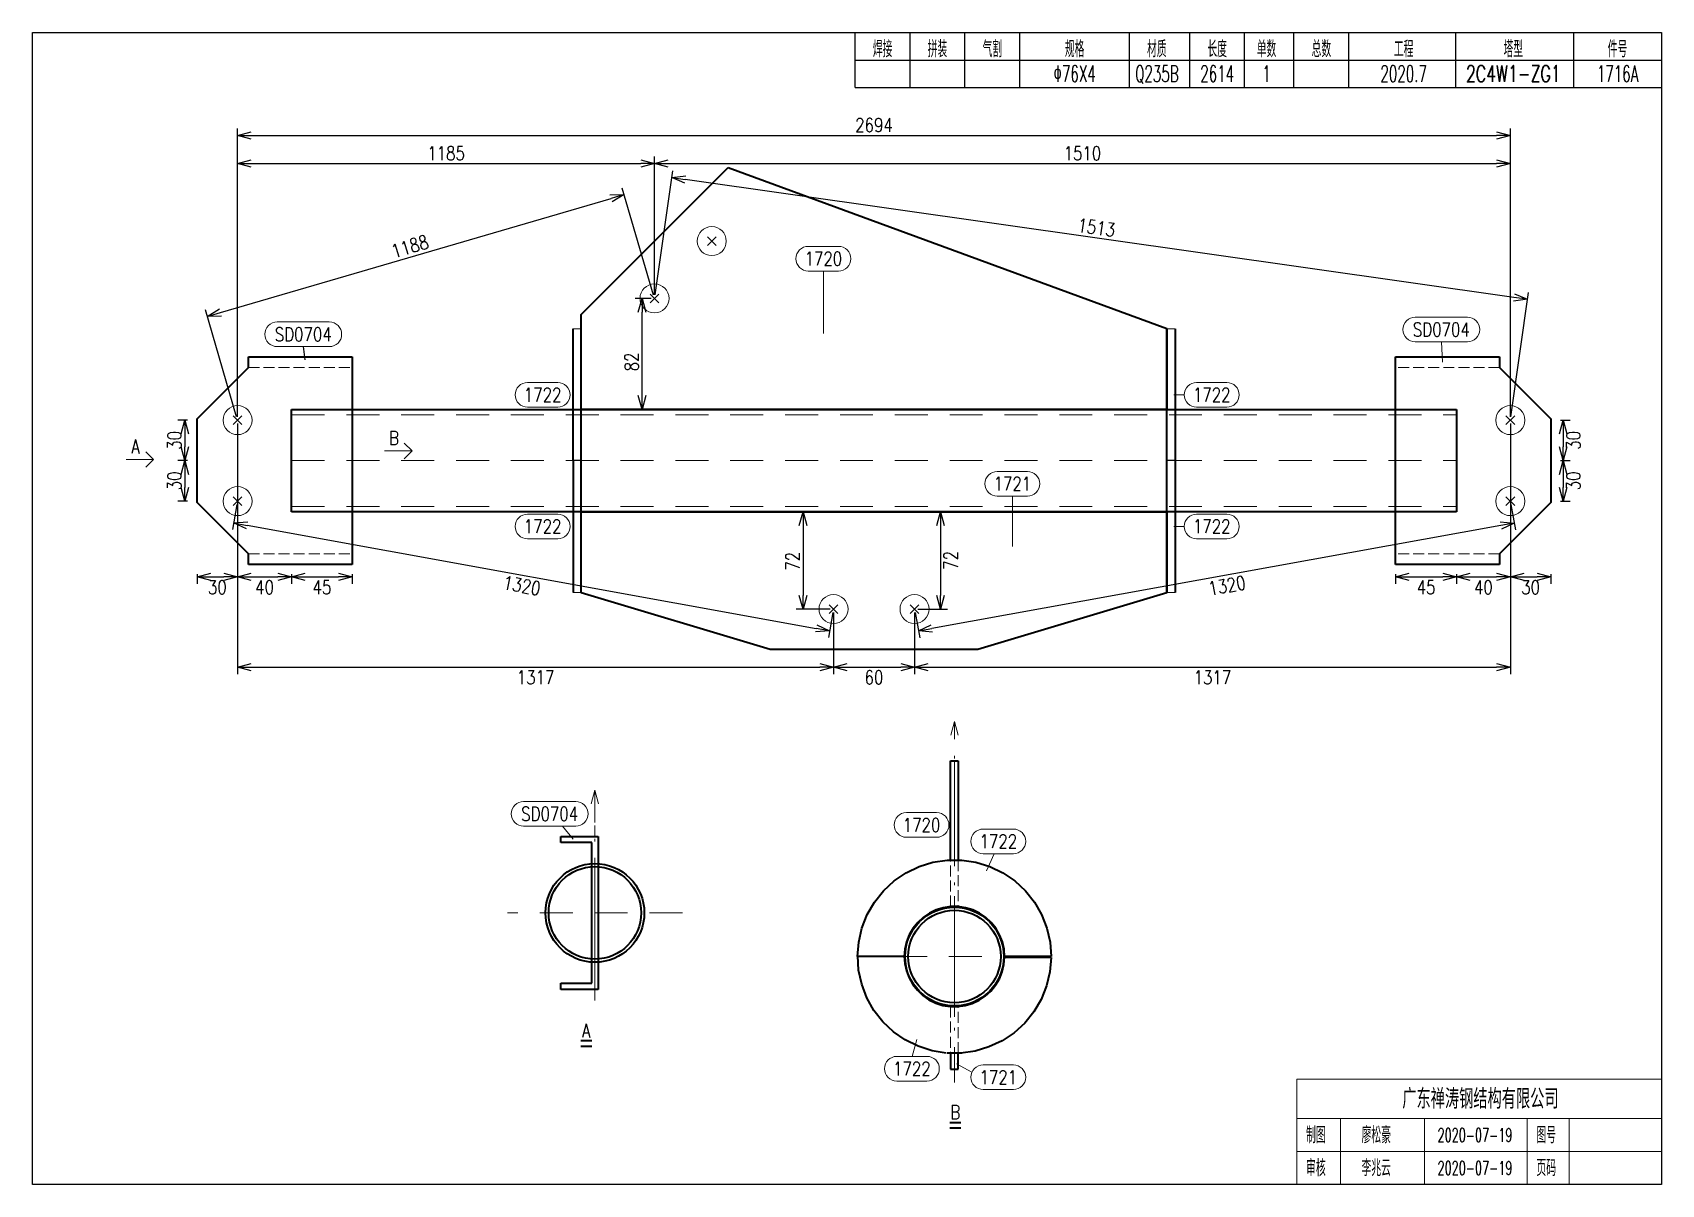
# Model space of a CAD drawing. Extents: x 154981 to 165753, y -86801 to -82885.
# Drawn here: x 159560.1 to 159857.1, y -83946.7 to -83736.7 of the extents above; entities that cross this region are included whole.
import ezdxf
from ezdxf.enums import TextEntityAlignment as Align

# ---------------------------------------------------------------- set-up
doc = ezdxf.new("R2010")
doc.units = 0
doc.header["$MEASUREMENT"] = 0
for name, pattern in [('虚线', [2.75, 2, -0.75]), ('长一点画线', [16.5, 10, -3, 0.5, -3]), ('长虚线', [10, 6, -4])]:
    doc.linetypes.add(name, pattern=pattern)
doc.layers.get('0').update_dxf_attribs({"linetype": 'CONTINUOUS', "lineweight": 25})
doc.layers.get('Defpoints').update_dxf_attribs({"linetype": 'CONTINUOUS'})
doc.layers.add('4', color=7, linetype='CONTINUOUS', lineweight=25)
doc.layers.add('5', color=7, linetype='CONTINUOUS', lineweight=25)
doc.styles.add('DimFont', font='simplex.shx', dxfattribs={"width": 0.8, "bigfont": 'gbhzfs.shx'})
doc.styles.get("Standard").update_dxf_attribs({"font": 'simplex.shx', "width": 0.7, "height": 3, "bigfont": 'gbhzfs.shx'})
doc.dimstyles.new('DHDxfDimStyleOpen30', dxfattribs={"dimtxt": 2.5, "dimasz": 2.5, "dimexe": 1.25, "dimexo": 0.625, "dimtad": 2, "dimtxsty": 'DimFont', "dimblk": 'OPEN30', "dimblk1": 'OPEN30', "dimblk2": 'OPEN30', "dimcen": 2.5, "dimadec": 0, "dimazin": 0, "dimtfac": 1, "dimtmove": 0, "dimatfit": 3, "dimfxl": 0, "dimarcsym": 0})

msp = doc.modelspace()

# ---------------------------------------------------------------- texts
at = {"layer": '4', "color": 1, "linetype": 'Continuous', "lineweight": 25}
for s, width, p in [('焊接', 0.7, (159715.11666, -83739.66733)), ('拼装', 0.7, (159725.11666, -83739.66733)), ('气割', 0.7, (159735.11666, -83739.66733)), ('规格', 0.7, (159750.11666, -83739.66733)), ('材质', 0.7, (159765.11666, -83739.66733)), ('长度', 0.7, (159776.11666, -83739.66733)), ('单数', 0.7, (159785.11666, -83739.66733)), ('总数', 0.7, (159795.11666, -83739.66733)), ('工程', 0.7, (159810.11666, -83739.66733)), ('塔型', 0.7, (159830.11666, -83739.66733)), ('件号', 0.6, (159849.11666, -83739.66733)), ('Φ76X4', 0.6, (159750.11666, -83744.16733)), ('Q235B', 0.6, (159765.11666, -83744.16733)), ('2614', 0.6, (159776.11666, -83744.16733)), ('1', 0.6, (159785.11666, -83744.16733)), ('2020.7', 0.6, (159810.11666, -83744.16733)), ('2C4W1-ZG1', 0.7, (159830.11666, -83744.16733)), ('1716A', 0.6, (159849.11666, -83744.16733))]:
    msp.add_text(s, height=3, dxfattribs=dict(at, width=width)).set_placement(p, align=Align.MIDDLE_CENTER)
at = {"layer": '4', "color": 1, "linetype": 'Continuous', "lineweight": 13}
msp.add_text('广东禅涛钢结构有限公司', height=3.6, dxfattribs=at).set_placement((159824.11666, -83931.06733), align=Align.MIDDLE_CENTER)
for s, height, width, p in [('制图', 3, 0.8, (159794.11666, -83937.66733)), ('廖松豪', 3, 0.7, (159805.11666, -83937.66733)), ('2020-07-19', 2.5, 0.6, (159823.11666, -83937.66733)), ('图号', 3, 0.8, (159836.11666, -83937.66733)), ('审核', 3, 0.8, (159794.11666, -83943.66733)), ('李兆云', 3, 0.7, (159805.11666, -83943.66733)), ('2020-07-19', 2.5, 0.6, (159823.11666, -83943.66733)), ('页码', 3, 0.8, (159836.11666, -83943.66733))]:
    msp.add_text(s, height=height, dxfattribs=dict(at, width=width)).set_placement(p, align=Align.MIDDLE_CENTER)
at = {"layer": '5', "color": 6, "linetype": 'Continuous', "lineweight": 18, "width": 0.8}
for s, p in [('1720', (159704.30711, -83777.89233)), ('SD0704', (159816.98937, -83790.80532)), ('SD0704', (159609.47535, -83791.67509)), ('1722', (159653.11666, -83802.71023)), ('1722', (159775.11666, -83802.71023)), ('1721', (159738.76397, -83818.93287)), ('1722', (159653.11666, -83826.71023)), ('1722', (159775.11666, -83826.71023)), ('SD0704', (159654.40171, -83879.10339)), ('1720', (159722.2067, -83881.12633)), ('1722', (159736.2067, -83884.12633)), ('1722', (159720.44874, -83925.57354)), ('1721', (159736.2067, -83927.12633))]:
    msp.add_text(s, height=2.5, dxfattribs=at).set_placement(p, align=Align.MIDDLE_CENTER)
at = {"layer": '5', "color": 6, "linetype": 'Continuous', "lineweight": 13, "width": 0.8}
for s, p in [('B', (159626.01352, -83810.57957)), ('A', (159578.87945, -83812.12966))]:
    msp.add_text(s, height=2.5, dxfattribs=at).set_placement(p, align=Align.MIDDLE_CENTER)
at = {"layer": '5', "color": 6, "linetype": 'Continuous', "lineweight": 18, "width": 0.8}
for s, p in [('A', (159661.06507, -83917.38478)), ('B', (159728.36459, -83932.24857))]:
    msp.add_text(s, height=2.5, dxfattribs=at).set_placement(p, align=Align.TOP_CENTER)

# ---------------------------------------------------------------- blocks, each defined once
blk = doc.blocks.new('_OPEN30')
at = {"color": 0, "linetype": 'ByBlock', "lineweight": -2}
for p, q in [((-1, 0.27), (0, 0)), ((0, 0), (-1, -0.27)), ((0, 0), (-1, 0))]:
    blk.add_line(p, q, dxfattribs=at)
blk = doc.blocks.new('*D800')
at = {"layer": '5', "color": 3, "linetype": 'Continuous', "lineweight": -2}
for p, q in [((159590.12, -83835.41), (159590.12, -83837.16)), ((159592.62, -83835.91), (159595, -83835.91)), ((159597.5, -83835.41), (159597.5, -83837.16))]:
    blk.add_line(p, q, dxfattribs=at)
at = {"layer": 'Defpoints', "color": 0, "linetype": 'Continuous'}
for p in [(159590.12, -83834.79), (159597.5, -83834.79), (159597.5, -83835.91)]:
    blk.add_point(p, dxfattribs=at)
at = {"layer": '5', "color": 3, "linetype": 'Continuous', "lineweight": -2, "xscale": 2.5, "yscale": 2.5, "zscale": 2.5, "rotation": 180}
blk.add_blockref('_OPEN30', (159590.12, -83835.91), dxfattribs=at)
at = {"layer": '5', "color": 3, "linetype": 'Continuous', "lineweight": -2, "xscale": 2.5, "yscale": 2.5, "zscale": 2.5}
blk.add_blockref('_OPEN30', (159597.5, -83835.91), dxfattribs=at)
at = {"layer": '5', "color": 6, "linetype": 'Continuous', "lineweight": 18, "insert": (159593.81, -83837.79), "char_height": 2.5, "attachment_point": 5, "line_spacing_factor": 0.6, "style": 'DimFont'}
blk.add_mtext('30', dxfattribs=at)
blk = doc.blocks.new('*D799')
at = {"layer": '5', "color": 3, "linetype": 'Continuous', "lineweight": -2}
for p, q in [((159597.5, -83835.41), (159597.5, -83837.16)), ((159600, -83835.91), (159604.84, -83835.91)), ((159607.34, -83835.41), (159607.34, -83837.16))]:
    blk.add_line(p, q, dxfattribs=at)
at = {"layer": 'Defpoints', "color": 0, "linetype": 'Continuous'}
for p in [(159597.5, -83834.79), (159607.34, -83834.79), (159607.34, -83835.91)]:
    blk.add_point(p, dxfattribs=at)
at = {"layer": '5', "color": 3, "linetype": 'Continuous', "lineweight": -2, "xscale": 2.5, "yscale": 2.5, "zscale": 2.5, "rotation": 180}
blk.add_blockref('_OPEN30', (159597.5, -83835.91), dxfattribs=at)
at = {"layer": '5', "color": 3, "linetype": 'Continuous', "lineweight": -2, "xscale": 2.5, "yscale": 2.5, "zscale": 2.5}
blk.add_blockref('_OPEN30', (159607.34, -83835.91), dxfattribs=at)
at = {"layer": '5', "color": 6, "linetype": 'Continuous', "lineweight": 18, "insert": (159602.42, -83837.79), "char_height": 2.5, "attachment_point": 5, "line_spacing_factor": 0.6, "style": 'DimFont'}
blk.add_mtext('40', dxfattribs=at)
blk = doc.blocks.new('*D798')
at = {"layer": '5', "color": 3, "linetype": 'Continuous', "lineweight": -2}
for p, q in [((159607.34, -83835.41), (159607.34, -83837.16)), ((159609.84, -83835.91), (159615.92, -83835.91)), ((159618.42, -83835.41), (159618.42, -83837.16))]:
    blk.add_line(p, q, dxfattribs=at)
at = {"layer": 'Defpoints', "color": 0, "linetype": 'Continuous'}
for p in [(159607.34, -83834.79), (159618.42, -83834.79), (159618.42, -83835.91)]:
    blk.add_point(p, dxfattribs=at)
at = {"layer": '5', "color": 3, "linetype": 'Continuous', "lineweight": -2, "xscale": 2.5, "yscale": 2.5, "zscale": 2.5, "rotation": 180}
blk.add_blockref('_OPEN30', (159607.34, -83835.91), dxfattribs=at)
at = {"layer": '5', "color": 3, "linetype": 'Continuous', "lineweight": -2, "xscale": 2.5, "yscale": 2.5, "zscale": 2.5}
blk.add_blockref('_OPEN30', (159618.42, -83835.91), dxfattribs=at)
at = {"layer": '5', "color": 6, "linetype": 'Continuous', "lineweight": 18, "insert": (159612.88, -83837.79), "char_height": 2.5, "attachment_point": 5, "line_spacing_factor": 0.6, "style": 'DimFont'}
blk.add_mtext('45', dxfattribs=at)
blk = doc.blocks.new('*D797')
at = {"layer": '5', "color": 3, "linetype": 'Continuous', "lineweight": -2}
for p, q in [((159588.37, -83807.33), (159586.62, -83807.33)), ((159587.87, -83809.83), (159587.87, -83812.21)), ((159588.37, -83814.71), (159586.62, -83814.71))]:
    blk.add_line(p, q, dxfattribs=at)
at = {"layer": 'Defpoints', "color": 0, "linetype": 'Continuous'}
for p in [(159588.99, -83807.33), (159587.87, -83814.71), (159588.99, -83814.71)]:
    blk.add_point(p, dxfattribs=at)
at = {"layer": '5', "color": 3, "linetype": 'Continuous', "lineweight": -2, "xscale": 2.5, "yscale": 2.5, "zscale": 2.5}
for p, rotation in [((159587.87, -83807.33), 90), ((159587.87, -83814.71), 270)]:
    blk.add_blockref('_OPEN30', p, dxfattribs=dict(at, rotation=rotation))
at = {"layer": '5', "color": 6, "linetype": 'Continuous', "lineweight": 18, "insert": (159585.99, -83811.02), "char_height": 2.5, "attachment_point": 5, "rotation": 90, "line_spacing_factor": 0.6, "style": 'DimFont'}
blk.add_mtext('30', dxfattribs=at)
blk = doc.blocks.new('*D796')
at = {"layer": '5', "color": 3, "linetype": 'Continuous', "lineweight": -2}
for p, q in [((159588.37, -83814.71), (159586.62, -83814.71)), ((159587.87, -83817.21), (159587.87, -83819.59)), ((159588.37, -83822.09), (159586.62, -83822.09))]:
    blk.add_line(p, q, dxfattribs=at)
at = {"layer": 'Defpoints', "color": 0, "linetype": 'Continuous'}
for p in [(159588.99, -83814.71), (159587.87, -83822.09), (159588.99, -83822.09)]:
    blk.add_point(p, dxfattribs=at)
at = {"layer": '5', "color": 3, "linetype": 'Continuous', "lineweight": -2, "xscale": 2.5, "yscale": 2.5, "zscale": 2.5}
for p, rotation in [((159587.87, -83814.71), 90), ((159587.87, -83822.09), 270)]:
    blk.add_blockref('_OPEN30', p, dxfattribs=dict(at, rotation=rotation))
at = {"layer": '5', "color": 6, "linetype": 'Continuous', "lineweight": 18, "insert": (159585.99, -83818.4), "char_height": 2.5, "attachment_point": 5, "rotation": 90, "line_spacing_factor": 0.6, "style": 'DimFont'}
blk.add_mtext('30', dxfattribs=at)
blk = doc.blocks.new('*D795')
at = {"layer": '5', "color": 3, "linetype": 'Continuous', "lineweight": -2}
for p, q in [((159808.65, -83835.41), (159808.65, -83837.16)), ((159811.15, -83835.91), (159817.23, -83835.91)), ((159819.73, -83835.41), (159819.73, -83837.16))]:
    blk.add_line(p, q, dxfattribs=at)
at = {"layer": 'Defpoints', "color": 0, "linetype": 'Continuous'}
for p in [(159808.65, -83834.79), (159819.73, -83834.79), (159819.73, -83835.91)]:
    blk.add_point(p, dxfattribs=at)
at = {"layer": '5', "color": 3, "linetype": 'Continuous', "lineweight": -2, "xscale": 2.5, "yscale": 2.5, "zscale": 2.5, "rotation": 180}
blk.add_blockref('_OPEN30', (159808.65, -83835.91), dxfattribs=at)
at = {"layer": '5', "color": 3, "linetype": 'Continuous', "lineweight": -2, "xscale": 2.5, "yscale": 2.5, "zscale": 2.5}
blk.add_blockref('_OPEN30', (159819.73, -83835.91), dxfattribs=at)
at = {"layer": '5', "color": 6, "linetype": 'Continuous', "lineweight": 18, "insert": (159814.19, -83837.79), "char_height": 2.5, "attachment_point": 5, "line_spacing_factor": 0.6, "style": 'DimFont'}
blk.add_mtext('45', dxfattribs=at)
blk = doc.blocks.new('*D794')
at = {"layer": '5', "color": 3, "linetype": 'Continuous', "lineweight": -2}
for p, q in [((159819.73, -83835.41), (159819.73, -83837.16)), ((159822.23, -83835.91), (159827.07, -83835.91)), ((159829.57, -83835.41), (159829.57, -83837.16))]:
    blk.add_line(p, q, dxfattribs=at)
at = {"layer": 'Defpoints', "color": 0, "linetype": 'Continuous'}
for p in [(159819.73, -83834.79), (159829.57, -83834.79), (159829.57, -83835.91)]:
    blk.add_point(p, dxfattribs=at)
at = {"layer": '5', "color": 3, "linetype": 'Continuous', "lineweight": -2, "xscale": 2.5, "yscale": 2.5, "zscale": 2.5, "rotation": 180}
blk.add_blockref('_OPEN30', (159819.73, -83835.91), dxfattribs=at)
at = {"layer": '5', "color": 3, "linetype": 'Continuous', "lineweight": -2, "xscale": 2.5, "yscale": 2.5, "zscale": 2.5}
blk.add_blockref('_OPEN30', (159829.57, -83835.91), dxfattribs=at)
at = {"layer": '5', "color": 6, "linetype": 'Continuous', "lineweight": 18, "insert": (159824.65, -83837.79), "char_height": 2.5, "attachment_point": 5, "line_spacing_factor": 0.6, "style": 'DimFont'}
blk.add_mtext('40', dxfattribs=at)
blk = doc.blocks.new('*D793')
at = {"layer": '5', "color": 3, "linetype": 'Continuous', "lineweight": -2}
for p, q in [((159829.57, -83835.41), (159829.57, -83837.16)), ((159832.07, -83835.91), (159834.45, -83835.91)), ((159836.95, -83835.41), (159836.95, -83837.16))]:
    blk.add_line(p, q, dxfattribs=at)
at = {"layer": 'Defpoints', "color": 0, "linetype": 'Continuous'}
for p in [(159829.57, -83834.79), (159836.95, -83834.79), (159836.95, -83835.91)]:
    blk.add_point(p, dxfattribs=at)
at = {"layer": '5', "color": 3, "linetype": 'Continuous', "lineweight": -2, "xscale": 2.5, "yscale": 2.5, "zscale": 2.5, "rotation": 180}
blk.add_blockref('_OPEN30', (159829.57, -83835.91), dxfattribs=at)
at = {"layer": '5', "color": 3, "linetype": 'Continuous', "lineweight": -2, "xscale": 2.5, "yscale": 2.5, "zscale": 2.5}
blk.add_blockref('_OPEN30', (159836.95, -83835.91), dxfattribs=at)
at = {"layer": '5', "color": 6, "linetype": 'Continuous', "lineweight": 18, "insert": (159833.26, -83837.79), "char_height": 2.5, "attachment_point": 5, "line_spacing_factor": 0.6, "style": 'DimFont'}
blk.add_mtext('30', dxfattribs=at)
blk = doc.blocks.new('*D792')
at = {"layer": '5', "color": 3, "linetype": 'Continuous', "lineweight": -2}
for p, q in [((159838.7, -83807.33), (159840.45, -83807.33)), ((159839.2, -83809.83), (159839.2, -83812.21)), ((159838.7, -83814.71), (159840.45, -83814.71))]:
    blk.add_line(p, q, dxfattribs=at)
at = {"layer": 'Defpoints', "color": 0, "linetype": 'Continuous'}
for p in [(159838.08, -83807.33), (159838.08, -83814.71), (159839.2, -83814.71)]:
    blk.add_point(p, dxfattribs=at)
at = {"layer": '5', "color": 3, "linetype": 'Continuous', "lineweight": -2, "xscale": 2.5, "yscale": 2.5, "zscale": 2.5}
for p, rotation in [((159839.2, -83807.33), 90), ((159839.2, -83814.71), 270)]:
    blk.add_blockref('_OPEN30', p, dxfattribs=dict(at, rotation=rotation))
at = {"layer": '5', "color": 6, "linetype": 'Continuous', "lineweight": 18, "insert": (159841.08, -83811.02), "char_height": 2.5, "attachment_point": 5, "rotation": 90, "line_spacing_factor": 0.6, "style": 'DimFont'}
blk.add_mtext('30', dxfattribs=at)
blk = doc.blocks.new('*D791')
at = {"layer": '5', "color": 3, "linetype": 'Continuous', "lineweight": -2}
for p, q in [((159838.7, -83814.71), (159840.45, -83814.71)), ((159839.2, -83817.21), (159839.2, -83819.59)), ((159838.7, -83822.09), (159840.45, -83822.09))]:
    blk.add_line(p, q, dxfattribs=at)
at = {"layer": 'Defpoints', "color": 0, "linetype": 'Continuous'}
for p in [(159838.08, -83814.71), (159838.08, -83822.09), (159839.2, -83822.09)]:
    blk.add_point(p, dxfattribs=at)
at = {"layer": '5', "color": 3, "linetype": 'Continuous', "lineweight": -2, "xscale": 2.5, "yscale": 2.5, "zscale": 2.5}
for p, rotation in [((159839.2, -83814.71), 90), ((159839.2, -83822.09), 270)]:
    blk.add_blockref('_OPEN30', p, dxfattribs=dict(at, rotation=rotation))
at = {"layer": '5', "color": 6, "linetype": 'Continuous', "lineweight": 18, "insert": (159841.08, -83818.4), "char_height": 2.5, "attachment_point": 5, "rotation": 90, "line_spacing_factor": 0.6, "style": 'DimFont'}
blk.add_mtext('30', dxfattribs=at)
blk = doc.blocks.new('板孔21.5')
at = {"layer": '5', "color": 7, "linetype": 'Continuous', "lineweight": 13}
for p, q in [((-0.3, -0.3), (0.3, 0.3)), ((0.3, -0.3), (-0.3, 0.3))]:
    blk.add_line(p, q, dxfattribs=at)
blk.add_circle((0, 0), 1, dxfattribs=at)
blk = doc.blocks.new('*D790')
at = {"layer": '5', "color": 3, "linetype": 'Continuous', "lineweight": -2}
for p, q in [((159597.39, -83822.71), (159596.56, -83827.29)), ((159599.24, -83826.5), (159702.98, -83845.29)), ((159706.05, -83842.38), (159705.22, -83846.96))]:
    blk.add_line(p, q, dxfattribs=at)
at = {"layer": 'Defpoints', "color": 0, "linetype": 'Continuous'}
for p in [(159597.5, -83822.09), (159706.16, -83841.77), (159705.44, -83845.73)]:
    blk.add_point(p, dxfattribs=at)
at = {"layer": '5', "color": 3, "linetype": 'Continuous', "lineweight": -2, "xscale": 2.5, "yscale": 2.5, "zscale": 2.5}
for p, rotation in [((159596.78, -83826.06), 169.7360520854363), ((159705.44, -83845.73), 349.7360520854363)]:
    blk.add_blockref('_OPEN30', p, dxfattribs=dict(at, rotation=rotation))
at = {"layer": '5', "color": 6, "linetype": 'Continuous', "lineweight": 18, "insert": (159649.34, -83837.48), "char_height": 2.5, "attachment_point": 5, "rotation": 349.7361, "line_spacing_factor": 0.6, "style": 'DimFont'}
blk.add_mtext('1320', dxfattribs=at)
blk = doc.blocks.new('*D789')
at = {"layer": '5', "color": 3, "linetype": 'Continuous', "lineweight": -2}
for p, q in [((159829.68, -83822.71), (159830.52, -83827.31)), ((159827.83, -83826.53), (159724.11, -83845.32)), ((159721.04, -83842.38), (159721.87, -83846.99))]:
    blk.add_line(p, q, dxfattribs=at)
at = {"layer": 'Defpoints', "color": 0, "linetype": 'Continuous'}
for p in [(159829.57, -83822.09), (159720.93, -83841.77), (159721.65, -83845.76)]:
    blk.add_point(p, dxfattribs=at)
at = {"layer": '5', "color": 3, "linetype": 'Continuous', "lineweight": -2, "xscale": 2.5, "yscale": 2.5, "zscale": 2.5}
for p, rotation in [((159830.29, -83826.08), 10.26556684372158), ((159721.65, -83845.76), 190.2655668437216)]:
    blk.add_blockref('_OPEN30', p, dxfattribs=dict(at, rotation=rotation))
at = {"layer": '5', "color": 6, "linetype": 'Continuous', "lineweight": 18, "insert": (159777.89, -83837.48), "char_height": 2.5, "attachment_point": 5, "rotation": 10.2656, "line_spacing_factor": 0.6, "style": 'DimFont'}
blk.add_mtext('1320', dxfattribs=at)
blk = doc.blocks.new('*D788')
at = {"layer": '5', "color": 3, "linetype": 'Continuous', "lineweight": -2}
for p, q in [((159673.34, -83784.53), (159667.64, -83765.01)), ((159594.37, -83787.7), (159665.59, -83766.91)), ((159597.32, -83806.73), (159591.62, -83787.21))]:
    blk.add_line(p, q, dxfattribs=at)
at = {"layer": 'Defpoints', "color": 0, "linetype": 'Continuous'}
for p in [(159667.99, -83766.2), (159673.52, -83785.13), (159597.5, -83807.33)]:
    blk.add_point(p, dxfattribs=at)
at = {"layer": '5', "color": 3, "linetype": 'Continuous', "lineweight": -2, "xscale": 2.5, "yscale": 2.5, "zscale": 2.5}
for p, rotation in [((159667.99, -83766.2), 16.27973343343106), ((159591.97, -83788.41), 196.2797334334311)]:
    blk.add_blockref('_OPEN30', p, dxfattribs=dict(at, rotation=rotation))
at = {"layer": '5', "color": 6, "linetype": 'Continuous', "lineweight": 18, "insert": (159628.92, -83775.66), "char_height": 2.5, "attachment_point": 5, "rotation": 16.2797, "line_spacing_factor": 0.6, "style": 'DimFont'}
blk.add_mtext('1188', dxfattribs=at)
blk = doc.blocks.new('*D787')
at = {"layer": '5', "color": 3, "linetype": 'Continuous', "lineweight": -2}
for p, q in [((159673.61, -83784.51), (159676.83, -83761.85)), ((159830.23, -83784.94), (159679.13, -83763.44)), ((159829.66, -83806.71), (159832.88, -83784.05))]:
    blk.add_line(p, q, dxfattribs=at)
at = {"layer": 'Defpoints', "color": 0, "linetype": 'Continuous'}
for p in [(159676.65, -83763.09), (159673.52, -83785.13), (159829.57, -83807.33)]:
    blk.add_point(p, dxfattribs=at)
at = {"layer": '5', "color": 3, "linetype": 'Continuous', "lineweight": -2, "xscale": 2.5, "yscale": 2.5, "zscale": 2.5}
for p, rotation in [((159676.65, -83763.09), 171.9032247330005), ((159832.71, -83785.29), 351.9032247330005)]:
    blk.add_blockref('_OPEN30', p, dxfattribs=dict(at, rotation=rotation))
at = {"layer": '5', "color": 6, "linetype": 'Continuous', "lineweight": 18, "insert": (159754.09, -83772.21), "char_height": 2.5, "attachment_point": 5, "rotation": 351.9032, "line_spacing_factor": 0.6, "style": 'DimFont'}
blk.add_mtext('1513', dxfattribs=at)
blk = doc.blocks.new('*D786')
at = {"layer": '5', "color": 3, "linetype": 'Continuous', "lineweight": -2}
for p, q in [((159705.54, -83824.06), (159699.35, -83824.06)), ((159700.6, -83826.56), (159700.6, -83839.27)), ((159705.54, -83841.77), (159699.35, -83841.77))]:
    blk.add_line(p, q, dxfattribs=at)
at = {"layer": 'Defpoints', "color": 0, "linetype": 'Continuous'}
for p in [(159706.16, -83824.06), (159700.6, -83841.77), (159706.16, -83841.77)]:
    blk.add_point(p, dxfattribs=at)
at = {"layer": '5', "color": 3, "linetype": 'Continuous', "lineweight": -2, "xscale": 2.5, "yscale": 2.5, "zscale": 2.5}
for p, rotation in [((159700.6, -83824.06), 90), ((159700.6, -83841.77), 270)]:
    blk.add_blockref('_OPEN30', p, dxfattribs=dict(at, rotation=rotation))
at = {"layer": '5', "color": 6, "linetype": 'Continuous', "lineweight": 18, "insert": (159698.73, -83833.05), "char_height": 2.5, "attachment_point": 5, "rotation": 90, "line_spacing_factor": 0.6, "style": 'DimFont'}
blk.add_mtext('72', dxfattribs=at)
blk = doc.blocks.new('*D785')
at = {"layer": '5', "color": 3, "linetype": 'Continuous', "lineweight": -2}
for p, q in [((159721.55, -83824.06), (159726.92, -83824.06)), ((159725.67, -83826.56), (159725.67, -83839.27)), ((159721.55, -83841.77), (159726.92, -83841.77))]:
    blk.add_line(p, q, dxfattribs=at)
at = {"layer": 'Defpoints', "color": 0, "linetype": 'Continuous'}
for p in [(159720.93, -83824.06), (159720.93, -83841.77), (159725.67, -83841.77)]:
    blk.add_point(p, dxfattribs=at)
at = {"layer": '5', "color": 3, "linetype": 'Continuous', "lineweight": -2, "xscale": 2.5, "yscale": 2.5, "zscale": 2.5}
for p, rotation in [((159725.67, -83824.06), 90), ((159725.67, -83841.77), 270)]:
    blk.add_blockref('_OPEN30', p, dxfattribs=dict(at, rotation=rotation))
at = {"layer": '5', "color": 6, "linetype": 'Continuous', "lineweight": 18, "insert": (159727.55, -83832.89), "char_height": 2.5, "attachment_point": 5, "rotation": 90, "line_spacing_factor": 0.6, "style": 'DimFont'}
blk.add_mtext('72', dxfattribs=at)
blk = doc.blocks.new('*D784')
at = {"layer": '5', "color": 3, "linetype": 'Continuous', "lineweight": -2}
for p, q in [((159672.89, -83785.13), (159669.99, -83785.13)), ((159671.24, -83802.86), (159671.24, -83787.63)), ((159672.89, -83805.36), (159669.99, -83805.36))]:
    blk.add_line(p, q, dxfattribs=at)
at = {"layer": 'Defpoints', "color": 0, "linetype": 'Continuous'}
for p in [(159671.24, -83785.13), (159673.52, -83785.13), (159673.52, -83805.36)]:
    blk.add_point(p, dxfattribs=at)
at = {"layer": '5', "color": 3, "linetype": 'Continuous', "lineweight": -2, "xscale": 2.5, "yscale": 2.5, "zscale": 2.5}
for p, rotation in [((159671.24, -83785.13), 90), ((159671.24, -83805.36), 270)]:
    blk.add_blockref('_OPEN30', p, dxfattribs=dict(at, rotation=rotation))
at = {"layer": '5', "color": 6, "linetype": 'Continuous', "lineweight": 18, "insert": (159669.37, -83796.71), "char_height": 2.5, "attachment_point": 5, "rotation": 90, "line_spacing_factor": 0.6, "style": 'DimFont'}
blk.add_mtext('82', dxfattribs=at)
blk = doc.blocks.new('*D783')
at = {"layer": '5', "color": 3, "linetype": 'Continuous', "lineweight": -2}
for p, q in [((159597.5, -83806.7), (159597.5, -83754.16)), ((159600, -83755.41), (159827.07, -83755.41)), ((159829.57, -83806.7), (159829.57, -83754.16))]:
    blk.add_line(p, q, dxfattribs=at)
at = {"layer": 'Defpoints', "color": 0, "linetype": 'Continuous'}
for p in [(159829.57, -83755.41), (159597.5, -83807.33), (159829.57, -83807.33)]:
    blk.add_point(p, dxfattribs=at)
at = {"layer": '5', "color": 3, "linetype": 'Continuous', "lineweight": -2, "xscale": 2.5, "yscale": 2.5, "zscale": 2.5, "rotation": 180}
blk.add_blockref('_OPEN30', (159597.5, -83755.41), dxfattribs=at)
at = {"layer": '5', "color": 3, "linetype": 'Continuous', "lineweight": -2, "xscale": 2.5, "yscale": 2.5, "zscale": 2.5}
blk.add_blockref('_OPEN30', (159829.57, -83755.41), dxfattribs=at)
at = {"layer": '5', "color": 6, "linetype": 'Continuous', "lineweight": 18, "insert": (159713.54, -83753.54), "char_height": 2.5, "attachment_point": 5, "line_spacing_factor": 0.6, "style": 'DimFont'}
blk.add_mtext('2694', dxfattribs=at)
blk = doc.blocks.new('*D782')
at = {"layer": '5', "color": 3, "linetype": 'Continuous', "lineweight": -2}
for p, q in [((159597.5, -83807.95), (159597.5, -83853.61)), ((159706.16, -83842.39), (159706.16, -83853.61)), ((159600, -83852.36), (159703.66, -83852.36))]:
    blk.add_line(p, q, dxfattribs=at)
at = {"layer": 'Defpoints', "color": 0, "linetype": 'Continuous'}
for p in [(159597.5, -83807.33), (159706.16, -83841.77), (159706.16, -83852.36)]:
    blk.add_point(p, dxfattribs=at)
at = {"layer": '5', "color": 3, "linetype": 'Continuous', "lineweight": -2, "xscale": 2.5, "yscale": 2.5, "zscale": 2.5, "rotation": 180}
blk.add_blockref('_OPEN30', (159597.5, -83852.36), dxfattribs=at)
at = {"layer": '5', "color": 3, "linetype": 'Continuous', "lineweight": -2, "xscale": 2.5, "yscale": 2.5, "zscale": 2.5}
blk.add_blockref('_OPEN30', (159706.16, -83852.36), dxfattribs=at)
at = {"layer": '5', "color": 6, "linetype": 'Continuous', "lineweight": 18, "insert": (159651.83, -83854.24), "char_height": 2.5, "attachment_point": 5, "line_spacing_factor": 0.6, "style": 'DimFont'}
blk.add_mtext('1317', dxfattribs=at)
blk = doc.blocks.new('*D781')
at = {"layer": '5', "color": 3, "linetype": 'Continuous', "lineweight": -2}
for p, q in [((159706.16, -83842.39), (159706.16, -83853.61)), ((159720.93, -83842.39), (159720.93, -83853.61)), ((159708.66, -83852.36), (159718.43, -83852.36))]:
    blk.add_line(p, q, dxfattribs=at)
at = {"layer": 'Defpoints', "color": 0, "linetype": 'Continuous'}
for p in [(159706.16, -83841.77), (159720.93, -83841.77), (159720.93, -83852.36)]:
    blk.add_point(p, dxfattribs=at)
at = {"layer": '5', "color": 3, "linetype": 'Continuous', "lineweight": -2, "xscale": 2.5, "yscale": 2.5, "zscale": 2.5, "rotation": 180}
blk.add_blockref('_OPEN30', (159706.16, -83852.36), dxfattribs=at)
at = {"layer": '5', "color": 3, "linetype": 'Continuous', "lineweight": -2, "xscale": 2.5, "yscale": 2.5, "zscale": 2.5}
blk.add_blockref('_OPEN30', (159720.93, -83852.36), dxfattribs=at)
at = {"layer": '5', "color": 6, "linetype": 'Continuous', "lineweight": 18, "insert": (159713.54, -83854.24), "char_height": 2.5, "attachment_point": 5, "line_spacing_factor": 0.6, "style": 'DimFont'}
blk.add_mtext('60', dxfattribs=at)
blk = doc.blocks.new('*D780')
at = {"layer": '5', "color": 3, "linetype": 'Continuous', "lineweight": -2}
for p, q in [((159829.57, -83807.95), (159829.57, -83853.61)), ((159720.93, -83842.39), (159720.93, -83853.61)), ((159723.43, -83852.36), (159827.07, -83852.36))]:
    blk.add_line(p, q, dxfattribs=at)
at = {"layer": 'Defpoints', "color": 0, "linetype": 'Continuous'}
for p in [(159829.57, -83807.33), (159720.93, -83841.77), (159829.57, -83852.36)]:
    blk.add_point(p, dxfattribs=at)
at = {"layer": '5', "color": 3, "linetype": 'Continuous', "lineweight": -2, "xscale": 2.5, "yscale": 2.5, "zscale": 2.5, "rotation": 180}
blk.add_blockref('_OPEN30', (159720.93, -83852.36), dxfattribs=at)
at = {"layer": '5', "color": 3, "linetype": 'Continuous', "lineweight": -2, "xscale": 2.5, "yscale": 2.5, "zscale": 2.5}
blk.add_blockref('_OPEN30', (159829.57, -83852.36), dxfattribs=at)
at = {"layer": '5', "color": 6, "linetype": 'Continuous', "lineweight": 18, "insert": (159775.25, -83854.24), "char_height": 2.5, "attachment_point": 5, "line_spacing_factor": 0.6, "style": 'DimFont'}
blk.add_mtext('1317', dxfattribs=at)
blk = doc.blocks.new('*D779')
at = {"layer": '5', "color": 3, "linetype": 'Continuous', "lineweight": -2}
for p, q in [((159597.5, -83806.7), (159597.5, -83759.29)), ((159673.52, -83784.5), (159673.52, -83759.29)), ((159600, -83760.54), (159671.02, -83760.54))]:
    blk.add_line(p, q, dxfattribs=at)
at = {"layer": 'Defpoints', "color": 0, "linetype": 'Continuous'}
for p in [(159673.52, -83760.54), (159673.52, -83785.13), (159597.5, -83807.33)]:
    blk.add_point(p, dxfattribs=at)
at = {"layer": '5', "color": 3, "linetype": 'Continuous', "lineweight": -2, "xscale": 2.5, "yscale": 2.5, "zscale": 2.5, "rotation": 180}
blk.add_blockref('_OPEN30', (159597.5, -83760.54), dxfattribs=at)
at = {"layer": '5', "color": 3, "linetype": 'Continuous', "lineweight": -2, "xscale": 2.5, "yscale": 2.5, "zscale": 2.5}
blk.add_blockref('_OPEN30', (159673.52, -83760.54), dxfattribs=at)
at = {"layer": '5', "color": 6, "linetype": 'Continuous', "lineweight": 18, "insert": (159635.51, -83758.66), "char_height": 2.5, "attachment_point": 5, "line_spacing_factor": 0.6, "style": 'DimFont'}
blk.add_mtext('1185', dxfattribs=at)
blk = doc.blocks.new('*D778')
at = {"layer": '5', "color": 3, "linetype": 'Continuous', "lineweight": -2}
for p, q in [((159673.52, -83784.5), (159673.52, -83759.29)), ((159829.57, -83806.7), (159829.57, -83759.29)), ((159676.02, -83760.54), (159827.07, -83760.54))]:
    blk.add_line(p, q, dxfattribs=at)
at = {"layer": 'Defpoints', "color": 0, "linetype": 'Continuous'}
for p in [(159829.57, -83760.54), (159673.52, -83785.13), (159829.57, -83807.33)]:
    blk.add_point(p, dxfattribs=at)
at = {"layer": '5', "color": 3, "linetype": 'Continuous', "lineweight": -2, "xscale": 2.5, "yscale": 2.5, "zscale": 2.5, "rotation": 180}
blk.add_blockref('_OPEN30', (159673.52, -83760.54), dxfattribs=at)
at = {"layer": '5', "color": 3, "linetype": 'Continuous', "lineweight": -2, "xscale": 2.5, "yscale": 2.5, "zscale": 2.5}
blk.add_blockref('_OPEN30', (159829.57, -83760.54), dxfattribs=at)
at = {"layer": '5', "color": 6, "linetype": 'Continuous', "lineweight": 18, "insert": (159751.54, -83758.66), "char_height": 2.5, "attachment_point": 5, "line_spacing_factor": 0.6, "style": 'DimFont'}
blk.add_mtext('1510', dxfattribs=at)
blk = doc.blocks.new('CTDHK')
at = {"color": 0, "linetype": 'Continuous'}
for p, q in [((0, 210), (297, 210)), ((0, 0), (0, 210)), ((297, 210), (297, 0)), ((297, 0), (0, 0))]:
    blk.add_line(p, q, dxfattribs=at)

# ---------------------------------------------------------------- dimensions: what is measured, and where the dimension line sits
at = {"layer": '5', "color": 3, "linetype": 'Continuous', "lineweight": 18}
for base, p1, p2, text, picture, middle in [((159829.57061, -83755.41086), (159597.49974, -83807.32715), (159829.57061, -83807.32715), '2694', '*D783', (159713.53518, -83755.41086)), ((159673.51916, -83760.53586), (159597.49974, -83807.32715), (159673.51916, -83785.1267), '1185', '*D779', (159635.50945, -83760.53586)), ((159829.57061, -83760.53586), (159673.51916, -83785.1267), (159829.57061, -83807.32715), '1510', '*D778', (159751.54489, -83760.53586)), ((159706.16086, -83852.36326), (159597.49974, -83807.32715), (159706.16086, -83841.76975), '1317', '*D782', (159651.8303, -83852.36326)), ((159829.57061, -83852.36326), (159720.927, -83841.76975), (159829.57061, -83807.32715), '1317', '*D780', (159775.24881, -83852.36326)), ((159720.927, -83852.36326), (159706.16086, -83841.76975), (159720.927, -83841.76975), '60', '*D781', (159713.54393, -83852.36326))]:
    dim = msp.add_linear_dim(base=base, p1=p1, p2=p2, text=text, dimstyle='DHDxfDimStyleOpen30', override={"dimtxt": 2.5, "dimclrd": 3, "dimclre": 3, "dimclrt": 6}, dxfattribs=at)
    dim.commit()
    dim.dimension.update_dxf_attribs({"geometry": picture, "text_midpoint": middle, "dimtype": 160})
for base, p1, p2, angle, text, picture, middle in [((159676.65396, -83763.09155), (159829.57061, -83807.32715), (159673.51916, -83785.1267), 171.9032247, '1513', '*D787', (159753.82585, -83774.0703)), ((159667.99333, -83766.20497), (159597.49974, -83807.32715), (159673.51916, -83785.1267), 16.2797334, '1188', '*D788', (159629.44567, -83777.4623)), ((159671.24166, -83785.1267), (159673.51916, -83805.35833), (159673.51916, -83785.1267), 90, '82', '*D784', (159671.24166, -83796.71023)), ((159705.443, -83845.73403), (159597.49974, -83822.0933), (159706.16086, -83841.76975), 349.7360521, '1320', '*D790', (159649.67349, -83835.63524)), ((159721.64988, -83845.76109), (159829.57061, -83822.0933), (159720.927, -83841.76975), 190.2655668, '1320', '*D789', (159777.55976, -83835.63525)), ((159700.60455, -83841.76975), (159706.16086, -83824.06212), (159706.16086, -83841.76975), 270, '72', '*D786', (159700.60455, -83833.05049)), ((159725.67465, -83841.76975), (159720.927, -83824.06212), (159720.927, -83841.76975), 270, '72', '*D785', (159725.67465, -83832.89338))]:
    dim = msp.add_linear_dim(base=base, p1=p1, p2=p2, angle=angle, text=text, dimstyle='DHDxfDimStyleOpen30', override={"dimtxt": 2.5, "dimclrd": 3, "dimclre": 3, "dimclrt": 6}, dxfattribs=at)
    dim.commit()
    dim.dimension.update_dxf_attribs({"geometry": picture, "text_midpoint": middle, "dimtype": 161})
at = {"layer": '5', "color": 6, "linetype": 'Continuous', "lineweight": 18}
for base, p1, p2, picture, middle in [((159587.86666, -83814.71023), (159588.99166, -83807.32715), (159588.99166, -83814.71023), '*D797', (159587.86666, -83811.01869)), ((159839.20369, -83814.71023), (159838.07869, -83807.32715), (159838.07869, -83814.71023), '*D792', (159839.20369, -83811.01869)), ((159587.86666, -83822.0933), (159588.99166, -83814.71023), (159588.99166, -83822.0933), '*D796', (159587.86666, -83818.40177)), ((159839.20369, -83822.0933), (159838.07869, -83814.71023), (159838.07869, -83822.0933), '*D791', (159839.20369, -83818.40177))]:
    dim = msp.add_linear_dim(base=base, p1=p1, p2=p2, angle=270, text='30', dimstyle='DHDxfDimStyleOpen30', override={"dimtxt": 2.5, "dimclrd": 3, "dimclre": 3, "dimclrt": 6}, dxfattribs=at)
    dim.commit()
    dim.dimension.update_dxf_attribs({"geometry": picture, "text_midpoint": middle, "dimtype": 160})
for base, p1, p2, text, picture, middle in [((159597.49974, -83835.91012), (159590.11666, -83834.78512), (159597.49974, -83834.78512), '30', '*D800', (159593.8082, -83835.91012)), ((159607.34384, -83835.91012), (159597.49974, -83834.78512), (159607.34384, -83834.78512), '40', '*D799', (159602.42179, -83835.91012)), ((159618.41845, -83835.91012), (159607.34384, -83834.78512), (159618.41845, -83834.78512), '45', '*D798', (159612.88114, -83835.91012)), ((159819.72651, -83835.91012), (159808.6519, -83834.78512), (159819.72651, -83834.78512), '45', '*D795', (159814.18921, -83835.91012)), ((159829.57061, -83835.91012), (159819.72651, -83834.78512), (159829.57061, -83834.78512), '40', '*D794', (159824.64856, -83835.91012)), ((159836.95369, -83835.91012), (159829.57061, -83834.78512), (159836.95369, -83834.78512), '30', '*D793', (159833.26215, -83835.91012))]:
    dim = msp.add_linear_dim(base=base, p1=p1, p2=p2, text=text, dimstyle='DHDxfDimStyleOpen30', override={"dimtxt": 2.5, "dimclrd": 3, "dimclre": 3, "dimclrt": 6}, dxfattribs=at)
    dim.commit()
    dim.dimension.update_dxf_attribs({"geometry": picture, "text_midpoint": middle, "dimtype": 160})

# ---------------------------------------------------------------- linework, layer by layer
at = {"color": 3, "linetype": 'Continuous'}
msp.add_line((159609.45853, -83793.92924), (159609.75359, -83796.31056), dxfattribs=at)
at = {"layer": '4', "color": 1, "linetype": 'Continuous', "lineweight": 25}
for p, q in [((159710.11666, -83746.66733), (159710.11666, -83736.66733)), ((159720.11666, -83746.66733), (159720.11666, -83736.66733)), ((159730.11666, -83746.66733), (159730.11666, -83736.66733)), ((159740.11666, -83746.66733), (159740.11666, -83736.66733)), ((159760.11666, -83746.66733), (159760.11666, -83736.66733)), ((159771.11666, -83746.66733), (159771.11666, -83736.66733)), ((159781.11666, -83746.66733), (159781.11666, -83736.66733)), ((159790.11666, -83746.66733), (159790.11666, -83736.66733)), ((159800.11666, -83746.66733), (159800.11666, -83736.66733)), ((159819.61666, -83746.66733), (159819.61666, -83736.66733)), ((159841.11666, -83746.66733), (159841.11666, -83736.66733)), ((159710.11666, -83741.66733), (159857.11666, -83741.66733)), ((159710.11666, -83746.66733), (159857.11666, -83746.66733))]:
    msp.add_line(p, q, dxfattribs=at)
at = {"layer": '4', "color": 1, "linetype": 'Continuous', "lineweight": 18}
for p, q in [((159790.61666, -83927.46733), (159857.11666, -83927.46733)), ((159790.61666, -83946.66733), (159790.61666, -83927.46733)), ((159790.61666, -83934.66733), (159857.11666, -83934.66733)), ((159798.61666, -83946.66733), (159798.61666, -83934.66733)), ((159813.91666, -83946.66733), (159813.91666, -83934.66733)), ((159832.61666, -83946.66733), (159832.61666, -83934.66733)), ((159840.31666, -83946.66733), (159840.31666, -83934.66733)), ((159790.61666, -83940.66733), (159857.11666, -83940.66733))]:
    msp.add_line(p, q, dxfattribs=at)
msp.add_lwpolyline([(159560.11666, -83736.66733), (159560.11666, -83946.66733), (159857.11666, -83946.66733), (159857.11666, -83736.66733)], close=True, dxfattribs=at)
at = {"layer": '5', "color": 7, "linetype": 'Continuous', "lineweight": 35}
for p, q in [((159660.11957, -83788.08506), (159686.91876, -83761.28586)), ((159686.91876, -83761.28586), (159766.94817, -83790.59219)), ((159660.11957, -83805.35833), (159660.11957, -83788.08506)), ((159658.64295, -83790.65962), (159658.64295, -83814.71023)), ((159660.11957, -83814.71023), (159660.11957, -83790.65962)), ((159766.94817, -83790.59219), (159766.94817, -83805.35833)), ((159766.94817, -83814.71023), (159766.94817, -83790.65962)), ((159768.42478, -83790.65962), (159768.42478, -83814.71023)), ((159590.11666, -83807.08105), (159599.46856, -83797.72916)), ((159599.46856, -83797.72916), (159599.46856, -83795.76034)), ((159599.46856, -83795.76034), (159618.41845, -83795.76034)), ((159618.41845, -83795.76034), (159618.41845, -83833.66012)), ((159808.6519, -83833.66012), (159808.6519, -83795.76034)), ((159808.6519, -83795.76034), (159827.60179, -83795.76034)), ((159827.60179, -83795.76034), (159827.60179, -83797.72916)), ((159827.60179, -83797.72916), (159836.95369, -83807.08105)), ((159590.11666, -83822.3394), (159590.11666, -83807.08105)), ((159607.34384, -83824.06212), (159607.34384, -83805.35833)), ((159607.34384, -83805.35833), (159819.72651, -83805.35833)), ((159766.94817, -83805.35833), (159660.11957, -83805.35833)), ((159819.72651, -83805.35833), (159819.72651, -83824.06212)), ((159836.95369, -83807.08105), (159836.95369, -83822.3394)), ((159658.66308, -83814.60749), (159658.66308, -83838.73958)), ((159660.13969, -83838.73958), (159660.13969, -83814.60749)), ((159766.94817, -83838.77918), (159766.94817, -83814.60749)), ((159768.42478, -83814.60749), (159768.42478, -83838.77918)), ((159599.46856, -83831.6913), (159590.11666, -83822.3394)), ((159819.72651, -83824.06212), (159607.34384, -83824.06212)), ((159660.13969, -83824.06212), (159766.94817, -83824.06212)), ((159660.13969, -83838.82681), (159660.13969, -83824.06212)), ((159766.94817, -83824.06212), (159766.94817, -83838.82681)), ((159836.95369, -83822.3394), (159827.60179, -83831.6913)), ((159599.46856, -83833.66012), (159599.46856, -83831.6913)), ((159618.41845, -83833.66012), (159599.46856, -83833.66012)), ((159827.60179, -83833.66012), (159808.6519, -83833.66012)), ((159827.60179, -83831.6913), (159827.60179, -83833.66012)), ((159694.59404, -83849.15238), (159660.13969, -83838.82681)), ((159766.94817, -83838.82681), (159732.49382, -83849.15238)), ((159732.49382, -83849.15238), (159694.59404, -83849.15238)), ((159727.49804, -83887.53001), (159727.49804, -83869.44806)), ((159727.49804, -83869.44806), (159728.91536, -83869.44806)), ((159728.91536, -83869.44806), (159728.91536, -83887.53001)), ((159656.4166, -83883.20576), (159663.21975, -83883.20576)), ((159656.4166, -83884.33962), (159656.4166, -83883.20576)), ((159662.0859, -83884.33962), (159656.4166, -83884.33962)), ((159662.0859, -83909.99317), (159662.0859, -83884.33962)), ((159663.21975, -83883.20576), (159663.21975, -83911.12702)), ((159724.28017, -83887.92308), (159726.88804, -83887.53001)), ((159726.88804, -83887.53001), (159729.52536, -83887.53001)), ((159729.52536, -83887.53001), (159732.13323, -83887.92308)), ((159717.2048, -83891.33039), (159719.38386, -83889.84474)), ((159719.38386, -83889.84474), (159721.76001, -83888.70044)), ((159721.76001, -83888.70044), (159724.28017, -83887.92308)), ((159732.13323, -83887.92308), (159734.65339, -83888.70044)), ((159734.65339, -83888.70044), (159737.02953, -83889.84474)), ((159737.02953, -83889.84474), (159739.20859, -83891.33039)), ((159713.62716, -83895.18617), (159715.27151, -83893.12423)), ((159715.27151, -83893.12423), (159717.2048, -83891.33039)), ((159739.20859, -83891.33039), (159741.14189, -83893.12423)), ((159741.14189, -83893.12423), (159742.78623, -83895.18617)), ((159712.3085, -83897.47016), (159713.62716, -83895.18617)), ((159726.17247, -83896.2138), (159724.86685, -83896.61654)), ((159727.52354, -83896.01016), (159726.17247, -83896.2138)), ((159727.49804, -83896.12633), (159727.49804, -83896.01401)), ((159728.91536, -83896.12633), (159727.49804, -83896.12633)), ((159728.88986, -83896.01016), (159727.52354, -83896.01016)), ((159730.24093, -83896.2138), (159728.88986, -83896.01016)), ((159728.91536, -83896.01401), (159728.91536, -83896.12633)), ((159731.54655, -83896.61654), (159730.24093, -83896.2138)), ((159742.78623, -83895.18617), (159744.1049, -83897.47016)), ((159711.34498, -83899.92518), (159712.3085, -83897.47016)), ((159721.50533, -83898.90838), (159720.65345, -83899.97661)), ((159722.50692, -83897.97904), (159721.50533, -83898.90838)), ((159723.63583, -83897.20936), (159722.50692, -83897.97904)), ((159724.86685, -83896.61654), (159723.63583, -83897.20936)), ((159732.77756, -83897.20936), (159731.54655, -83896.61654)), ((159733.90648, -83897.97904), (159732.77756, -83897.20936)), ((159734.90806, -83898.90838), (159733.90648, -83897.97904)), ((159735.75995, -83899.97661), (159734.90806, -83898.90838)), ((159744.1049, -83897.47016), (159745.06842, -83899.92518)), ((159710.56103, -83905.12633), (159710.75812, -83902.49638)), ((159710.75812, -83902.49638), (159711.34498, -83899.92518)), ((159719.47111, -83902.43176), (159719.16707, -83903.76383)), ((159719.97028, -83901.15988), (159719.47111, -83902.43176)), ((159720.65345, -83899.97661), (159719.97028, -83901.15988)), ((159736.44311, -83901.15988), (159735.75995, -83899.97661)), ((159736.94229, -83902.43176), (159736.44311, -83901.15988)), ((159737.24633, -83903.76383), (159736.94229, -83902.43176)), ((159745.06842, -83899.92518), (159745.65528, -83902.49638)), ((159745.65528, -83902.49638), (159745.85237, -83905.12633)), ((159719.06497, -83905.12633), (159710.56103, -83905.12633)), ((159710.73441, -83907.59389), (159710.56179, -83904.96222)), ((159710.56179, -83904.96222), (159719.06536, -83905.04131)), ((159719.16707, -83903.76383), (159719.06497, -83905.12633)), ((159719.06536, -83905.04131), (159719.15479, -83906.40471)), ((159737.23326, -83906.57285), (159737.34804, -83905.21136)), ((159737.34843, -83905.12633), (159737.24633, -83903.76383)), ((159737.34804, -83905.21136), (159745.8516, -83905.29045)), ((159745.85237, -83905.12633), (159737.34843, -83905.12633)), ((159745.8516, -83905.29045), (159745.63007, -83907.91845)), ((159711.29733, -83910.17044), (159710.73441, -83907.59389)), ((159719.15479, -83906.40471), (159719.44642, -83907.73954)), ((159719.44642, -83907.73954), (159719.93375, -83909.01601)), ((159736.40587, -83909.16921), (159736.91685, -83907.90204)), ((159736.91685, -83907.90204), (159737.23326, -83906.57285)), ((159745.63007, -83907.91845), (159745.01932, -83910.48408)), ((159656.4166, -83911.12702), (159656.4166, -83909.99317)), ((159656.4166, -83909.99317), (159662.0859, -83909.99317)), ((159663.21975, -83911.12702), (159656.4166, -83911.12702)), ((159712.23798, -83912.63431), (159711.29733, -83910.17044)), ((159719.93375, -83909.01601), (159720.60588, -83910.20558)), ((159720.60588, -83910.20558), (159721.44779, -83911.2817)), ((159721.44779, -83911.2817), (159722.44069, -83912.22031)), ((159733.83976, -83912.32633), (159734.84994, -83911.40635)), ((159734.84994, -83911.40635), (159735.71173, -83910.34608)), ((159735.71173, -83910.34608), (159736.40587, -83909.16921)), ((159745.01932, -83910.48408), (159744.033, -83912.93003)), ((159713.53534, -83914.93047), (159712.23798, -83912.63431)), ((159722.44069, -83912.22031), (159723.5624, -83913.00045)), ((159723.5624, -83913.00045), (159724.78785, -83913.6047)), ((159724.78785, -83913.6047), (159726.08967, -83914.01956)), ((159726.08967, -83914.01956), (159727.43878, -83914.23576)), ((159727.49804, -83914.12633), (159727.49804, -83914.23866)), ((159728.91536, -83914.12633), (159727.49804, -83914.12633)), ((159727.52354, -83914.2425), (159728.88986, -83914.2425)), ((159728.80505, -83914.24846), (159730.15795, -83914.0574)), ((159728.91536, -83914.23866), (159728.91536, -83914.12633)), ((159730.15795, -83914.0574), (159731.46726, -83913.66683)), ((159731.46726, -83913.66683), (159732.70373, -83913.08548)), ((159732.70373, -83913.08548), (159733.83976, -83912.32633)), ((159744.033, -83912.93003), (159742.69316, -83915.20166)), ((159715.16044, -83917.00761), (159713.53534, -83914.93047)), ((159717.07697, -83918.81935), (159715.16044, -83917.00761)), ((159741.0297, -83917.24822), (159739.07981, -83919.024)), ((159742.69316, -83915.20166), (159741.0297, -83917.24822)), ((159719.24212, -83920.32521), (159717.07697, -83918.81935)), ((159739.07981, -83919.024), (159736.88702, -83920.48933)), ((159721.60752, -83921.49156), (159719.24212, -83920.32521)), ((159724.12034, -83922.29233), (159721.60752, -83921.49156)), ((159726.72444, -83922.70964), (159724.12034, -83922.29233)), ((159729.52536, -83922.72266), (159726.88804, -83922.72266)), ((159727.49804, -83922.72266), (159727.49804, -83925.67152)), ((159728.91536, -83925.67152), (159728.91536, -83922.72266)), ((159731.97306, -83922.36536), (159729.36165, -83922.73417)), ((159734.50034, -83921.61147), (159731.97306, -83922.36536)), ((159736.88702, -83920.48933), (159734.50034, -83921.61147)), ((159727.49804, -83925.67152), (159728.91536, -83925.67152))]:
    msp.add_line(p, q, dxfattribs=at)
at = {"layer": '5', "color": 3, "linetype": 'Continuous', "lineweight": 18}
for p, q in [((159701.55711, -83775.64233), (159707.05711, -83775.64233)), ((159701.55711, -83780.14233), (159707.05711, -83780.14233)), ((159704.31329, -83791.54046), (159704.30711, -83780.14233)), ((159604.72535, -83789.42509), (159614.22535, -83789.42509)), ((159812.23937, -83788.55532), (159821.73937, -83788.55532)), ((159604.72535, -83793.92509), (159614.22535, -83793.92509)), ((159812.23937, -83793.05532), (159821.73937, -83793.05532)), ((159817.20013, -83796.77768), (159816.98937, -83793.05532)), ((159650.36666, -83800.46023), (159655.86666, -83800.46023)), ((159772.36666, -83800.46023), (159777.86666, -83800.46023)), ((159768.18114, -83802.70188), (159770.11666, -83802.71023)), ((159650.36666, -83804.96023), (159655.86666, -83804.96023)), ((159772.36666, -83804.96023), (159777.86666, -83804.96023)), ((159736.01397, -83816.68287), (159741.51397, -83816.68287)), ((159736.01397, -83821.18287), (159741.51397, -83821.18287)), ((159738.80014, -83830.37567), (159738.76397, -83821.18287)), ((159650.36666, -83824.46023), (159655.86666, -83824.46023)), ((159772.36666, -83824.46023), (159777.86666, -83824.46023)), ((159768.18114, -83826.70465), (159770.11666, -83826.71023)), ((159650.36666, -83828.96023), (159655.86666, -83828.96023)), ((159772.36666, -83828.96023), (159777.86666, -83828.96023)), ((159659.15171, -83876.85339), (159649.65171, -83876.85339)), ((159659.15171, -83881.35339), (159649.65171, -83881.35339)), ((159658.66968, -83883.69443), (159656.71953, -83881.35851)), ((159719.4567, -83878.87633), (159724.9567, -83878.87633)), ((159719.4567, -83883.37633), (159724.9567, -83883.37633)), ((159733.4567, -83881.87633), (159738.9567, -83881.87633)), ((159733.4567, -83886.37633), (159738.9567, -83886.37633)), ((159734.04006, -83889.49027), (159735.44263, -83886.37633)), ((159721.34873, -83920.23842), (159720.46967, -83923.32354)), ((159717.69874, -83923.32354), (159723.19874, -83923.32354)), ((159728.61164, -83924.68358), (159731.40763, -83926.19691)), ((159733.4567, -83924.87633), (159738.9567, -83924.87633)), ((159717.69874, -83927.82354), (159723.19874, -83927.82354)), ((159733.4567, -83929.37633), (159738.9567, -83929.37633))]:
    msp.add_line(p, q, dxfattribs=at)
at = {"layer": '5', "color": 7, "linetype": '虚线', "lineweight": 18}
for p, q in [((159660.11957, -83790.65962), (159658.64295, -83790.65962)), ((159766.94817, -83790.65962), (159768.42478, -83790.65962)), ((159599.46856, -83797.72916), (159618.41845, -83797.72916)), ((159827.60179, -83797.72916), (159808.6519, -83797.72916)), ((159658.64295, -83814.71023), (159660.11957, -83814.71023)), ((159660.13969, -83814.60749), (159658.66308, -83814.60749)), ((159766.94817, -83814.60749), (159768.42478, -83814.60749)), ((159768.42478, -83814.71023), (159766.94817, -83814.71023)), ((159599.46856, -83831.6913), (159618.41845, -83831.6913)), ((159827.60179, -83831.6913), (159808.6519, -83831.6913)), ((159658.66308, -83838.73958), (159660.13969, -83838.73958)), ((159768.42478, -83838.77918), (159766.94817, -83838.77918)), ((159727.49804, -83896.01401), (159727.49804, -83887.53001)), ((159728.91536, -83887.53001), (159728.91536, -83896.01401)), ((159727.49804, -83914.23866), (159727.49804, -83922.72266)), ((159728.91536, -83922.72266), (159728.91536, -83914.23866))]:
    msp.add_line(p, q, dxfattribs=at)
at = {"layer": '5', "color": 7, "linetype": '长虚线', "lineweight": 18}
for p, q in [((159607.34384, -83806.35833), (159819.72651, -83806.35833)), ((159607.34384, -83823.06212), (159819.72651, -83823.06212))]:
    msp.add_line(p, q, dxfattribs=at)
at = {"layer": '5', "color": 6, "linetype": 'Continuous', "lineweight": 13}
for p, q in [((159582.18145, -83814.49455), (159580.76723, -83813.08033)), ((159624.31552, -83812.94446), (159629.31552, -83812.94446)), ((159629.31552, -83812.94446), (159627.9013, -83811.53024)), ((159629.31552, -83812.94446), (159627.9013, -83814.35867)), ((159577.18145, -83814.49455), (159582.18145, -83814.49455)), ((159582.18145, -83814.49455), (159580.76723, -83815.90876))]:
    msp.add_line(p, q, dxfattribs=at)
at = {"layer": '5', "color": 56, "linetype": '长虚线', "lineweight": 18}
msp.add_line((159607.34384, -83814.71023), (159819.72651, -83814.71023), dxfattribs=at)
at = {"layer": '5', "color": 7, "linetype": '长一点画线', "lineweight": 18}
for p, q in [((159728.2067, -83862.29122), (159727.53683, -83864.79122)), ((159728.2067, -83862.29122), (159727.53683, -83864.79122)), ((159728.2067, -83882.01764), (159728.2067, -83862.29122)), ((159728.2067, -83862.29122), (159728.87657, -83864.79122)), ((159728.2067, -83862.29122), (159728.87657, -83864.79122)), ((159662.65282, -83874.75901), (159661.98295, -83877.25901)), ((159662.65282, -83874.75901), (159661.98295, -83877.25901)), ((159662.65282, -83897.16639), (159662.65282, -83874.75901)), ((159662.65282, -83874.75901), (159663.3227, -83877.25901)), ((159662.65282, -83874.75901), (159663.3227, -83877.25901)), ((159728.2067, -83905.12633), (159728.2067, -83928.08644))]:
    msp.add_line(p, q, dxfattribs=at)
at = {"layer": '5', "color": 240, "linetype": '长一点画线', "lineweight": 18}
for p, q in [((159728.2067, -83905.12633), (159728.2067, -83869.44806)), ((159662.65282, -83897.16639), (159662.65282, -83883.20576)), ((159662.65282, -83897.16639), (159662.65282, -83911.12702)), ((159728.2067, -83905.12633), (159728.2067, -83926.33813))]:
    msp.add_line(p, q, dxfattribs=at)
at = {"layer": '5', "color": 240, "linetype": '长虚线', "lineweight": 18}
for p, q in [((159662.65282, -83913.12702), (159662.65282, -83881.20576)), ((159728.2067, -83894.12633), (159728.2067, -83916.12633)), ((159678.61345, -83897.16639), (159646.69219, -83897.16639)), ((159717.2067, -83905.12633), (159739.2067, -83905.12633))]:
    msp.add_line(p, q, dxfattribs=at)
at = {"layer": '5', "color": 3, "linetype": 'Continuous', "lineweight": 35}
for p, q in [((159662.06507, -83920.50978), (159660.06507, -83920.50978)), ((159662.06507, -83921.50978), (159660.06507, -83921.50978)), ((159727.36459, -83935.37357), (159729.36459, -83935.37357)), ((159727.36459, -83936.37357), (159729.36459, -83936.37357))]:
    msp.add_line(p, q, dxfattribs=at)
at = {"layer": '5', "color": 7, "linetype": 'Continuous', "lineweight": 35}
for centre, radius in [((159662.65282, -83897.16639), 9), ((159662.65282, -83897.16639), 9), ((159662.65282, -83897.16639), 8.43307), ((159662.65282, -83897.16639), 8.43307), ((159728.2067, -83905.12633), 9), ((159728.2067, -83905.12633), 9), ((159728.2067, -83905.12633), 8.43307), ((159728.2067, -83905.12633), 8.43307)]:
    msp.add_circle(centre, radius, dxfattribs=at)
at = {"layer": '5', "color": 3, "linetype": 'Continuous', "lineweight": 18}
for centre, start, end in [((159701.55711, -83777.89233), 90, 270), ((159707.05711, -83777.89233), 270, 90), ((159604.72535, -83791.67509), 90, 270), ((159614.22535, -83791.67509), 270, 90), ((159812.23937, -83790.80532), 90, 270), ((159821.73937, -83790.80532), 270, 90), ((159650.36666, -83802.71023), 90, 270), ((159655.86666, -83802.71023), 270, 90), ((159772.36666, -83802.71023), 90, 270), ((159777.86666, -83802.71023), 270, 90), ((159736.01397, -83818.93287), 90, 270), ((159741.51397, -83818.93287), 270, 90), ((159650.36666, -83826.71023), 90, 270), ((159655.86666, -83826.71023), 270, 90), ((159772.36666, -83826.71023), 90, 270), ((159777.86666, -83826.71023), 270, 90), ((159649.65171, -83879.10339), 90, 270), ((159659.15171, -83879.10339), 270, 90), ((159719.4567, -83881.12633), 90, 270), ((159724.9567, -83881.12633), 270, 90), ((159733.4567, -83884.12633), 90, 270), ((159738.9567, -83884.12633), 270, 90), ((159717.69874, -83925.57354), 90, 270), ((159723.19874, -83925.57354), 270, 90), ((159733.4567, -83927.12633), 90, 270), ((159738.9567, -83927.12633), 270, 90)]:
    msp.add_arc(centre, 2.25, start, end, dxfattribs=at)

# ---------------------------------------------------------------- block references
at = {"color": 2, "linetype": 'Continuous'}
msp.add_blockref('CTDHK', (159560.11666, -83946.66733), dxfattribs=at)
at = {"layer": '5', "color": 7, "linetype": 'Continuous', "lineweight": 35, "xscale": -2.646000000007916, "yscale": 2.645999999993364, "zscale": 2.646, "rotation": 180}
for p in [(159683.96041, -83774.68546), (159673.51916, -83785.1267), (159597.49974, -83807.32715), (159829.57061, -83807.32715), (159597.49974, -83822.0933), (159829.57061, -83822.0933), (159706.16086, -83841.76975), (159720.927, -83841.76975)]:
    msp.add_blockref('板孔21.5', p, dxfattribs=at)

msp.set_redraw_order([(e.dxf.handle, doc.entitydb.next_handle()) for e in msp.query("TEXT MTEXT ATTDEF DIMENSION ARC_DIMENSION")])  # texts and dimensions are drawn at this point

doc.saveas('drawing.dxf')
